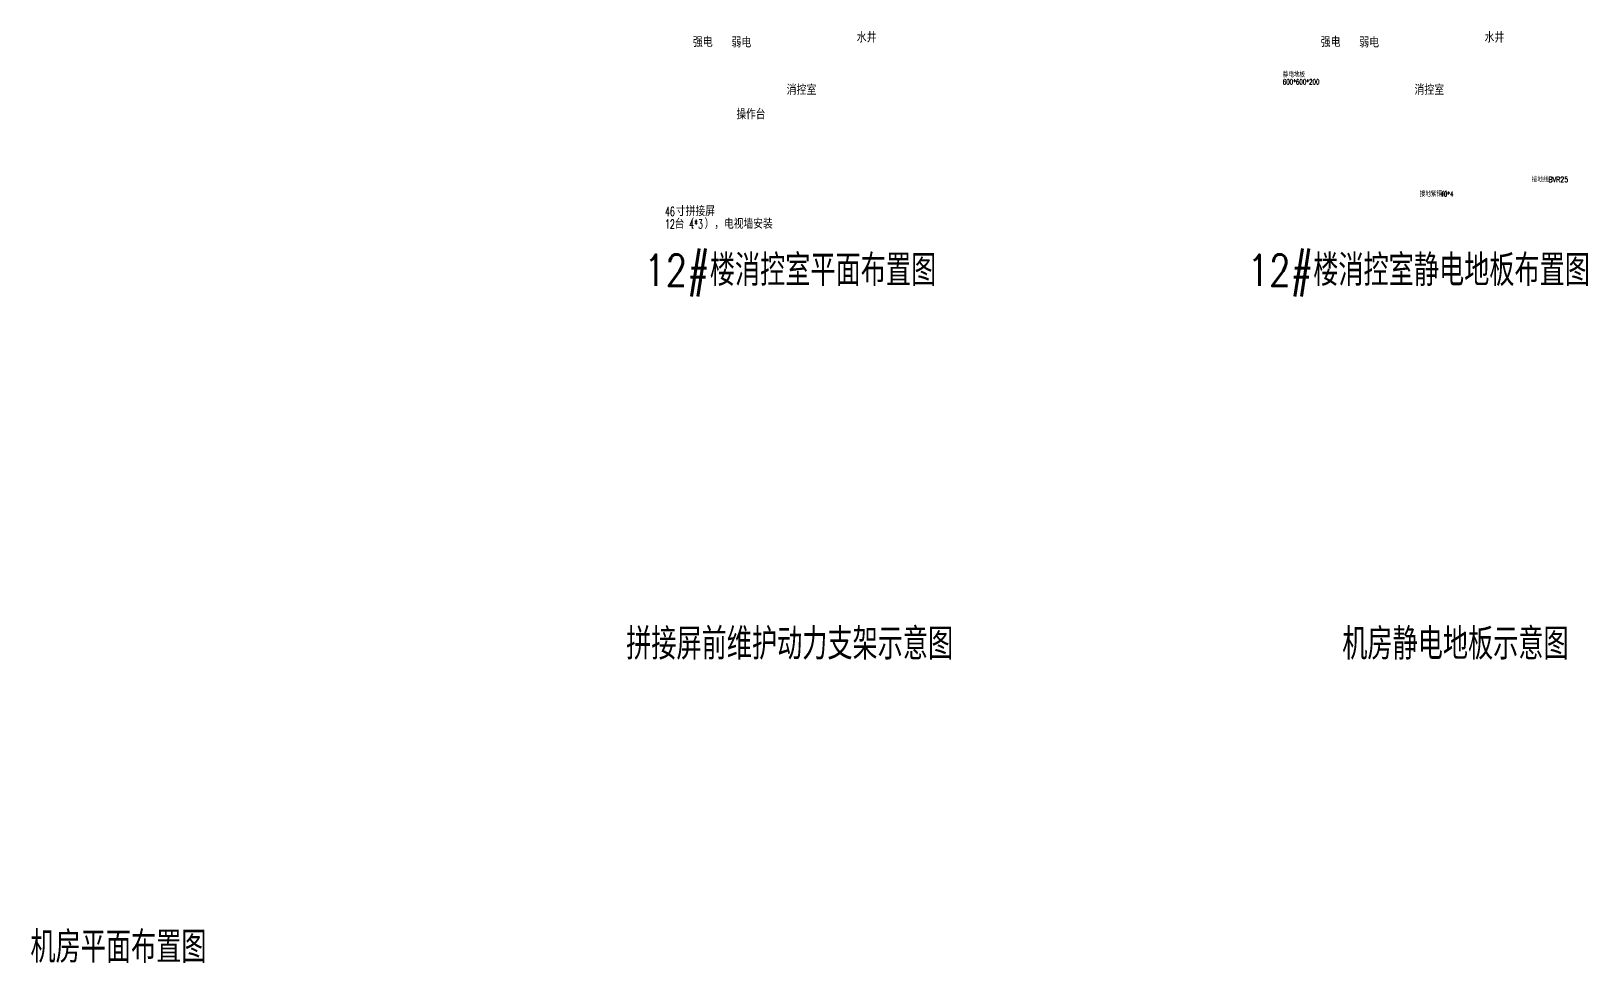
# Model space of a CAD drawing. Extents: x 2114868 to 5528286, y 1846921 to 2016792.
# Drawn here: x 5467948 to 5528286, y 1851472 to 1887580 of the extents above; entities that cross this region are included whole.
import ezdxf

# ---------------------------------------------------------------- set-up
doc = ezdxf.new("R2010")
doc.units = 0
doc.header["$LTSCALE"] = 1000
doc.header["$MEASUREMENT"] = 0
for name, color, linetype in [('PUB_TITLE', 4, 'Continuous'), ('TEL_LEAD', 3, 'Continuous'), ('文字', 165, 'Continuous')]:
    doc.layers.add(name, color=color, linetype=linetype)
doc.styles.add('_HZTXT', font='SIMPLEX', dxfattribs={"width": 0.8, "bigfont": 'HZTXT'})
doc.styles.add('_TEL_DIM', font='SIMPLEX', dxfattribs={"width": 0.8, "height": 3.5, "bigfont": 'HZTXT'})
doc.styles.add('HZTXT', font='SIMPLEX.shx', dxfattribs={"width": 0.8, "height": 2500, "bigfont": 'HZTXT.shx'})

msp = doc.modelspace()

# ---------------------------------------------------------------- texts
at = {"layer": 'PUB_TITLE', "color": 1, "style": 'HZTXT', "width": 0.8}
msp.add_text('操作台', height=406.2, dxfattribs=at).set_placement((5495285, 1884161))
at = {"layer": 'PUB_TITLE', "style": 'HZTXT', "width": 0.8}
for s, height, p in [('12#楼消控室平面布置图', 1218.75, (5491705, 1877703)), ('12#楼消控室静电地板布置图', 1218.75, (5515093, 1877703)), ('拼接屏前维护动力支架示意图', 1218.75, (5491011, 1863224)), ('机房静电地板示意图', 1218.8, (5518766, 1863224)), ('机房平面布置图', 1218.8, (5467921, 1851473))]:
    msp.add_text(s, height=height, dxfattribs=at).set_placement(p)
at = {"layer": 'TEL_LEAD', "color": 7, "style": '_TEL_DIM'}
for s, height, width, p in [('静电地板', 200, 0.8, (5516461, 1885793)), ('600*600*200', 200, 0.64, (5516461, 1885513)), ('接地线BVR25', 200, 0.8, (5526113, 1881730)), ('接地紫铜排', 200, 0.8, (5521769, 1881168)), ('40*4', 200, 0.64, (5522569, 1881168)), ('46', 350, 0.64, (5492515, 1880415)), ('寸拼接屏', 350, 0.8, (5492941, 1880415)), ('12', 350, 0.64, (5492515, 1879925)), ('台（', 350, 0.8, (5492891, 1879925)), ('4*3', 350, 0.64, (5493451, 1879925)), ('），电视墙安装', 350, 0.8, (5494048, 1879925))]:
    msp.add_text(s, height=height, dxfattribs=dict(at, width=width)).set_placement(p)
at = {"layer": '文字', "color": 7, "linetype": 'Continuous', "style": '_HZTXT', "width": 0.8}
for s, p in [('强电', (5493598, 1886964)), ('水井', (5499947, 1887139)), ('强电', (5517931, 1886964)), ('水井', (5524281, 1887139))]:
    msp.add_text(s, height=400, dxfattribs=at).set_placement(p)
for s, rotation, p in [('弱电', 359.95148, (5495092, 1886947)), ('弱电', 359.95148, (5519425, 1886947)), ('消控室', 359.99967, (5497232, 1885110)), ('消控室', 359.99967, (5521565, 1885110))]:
    msp.add_text(s, height=400, rotation=rotation, dxfattribs=at).set_placement(p)

doc.saveas('drawing.dxf')
